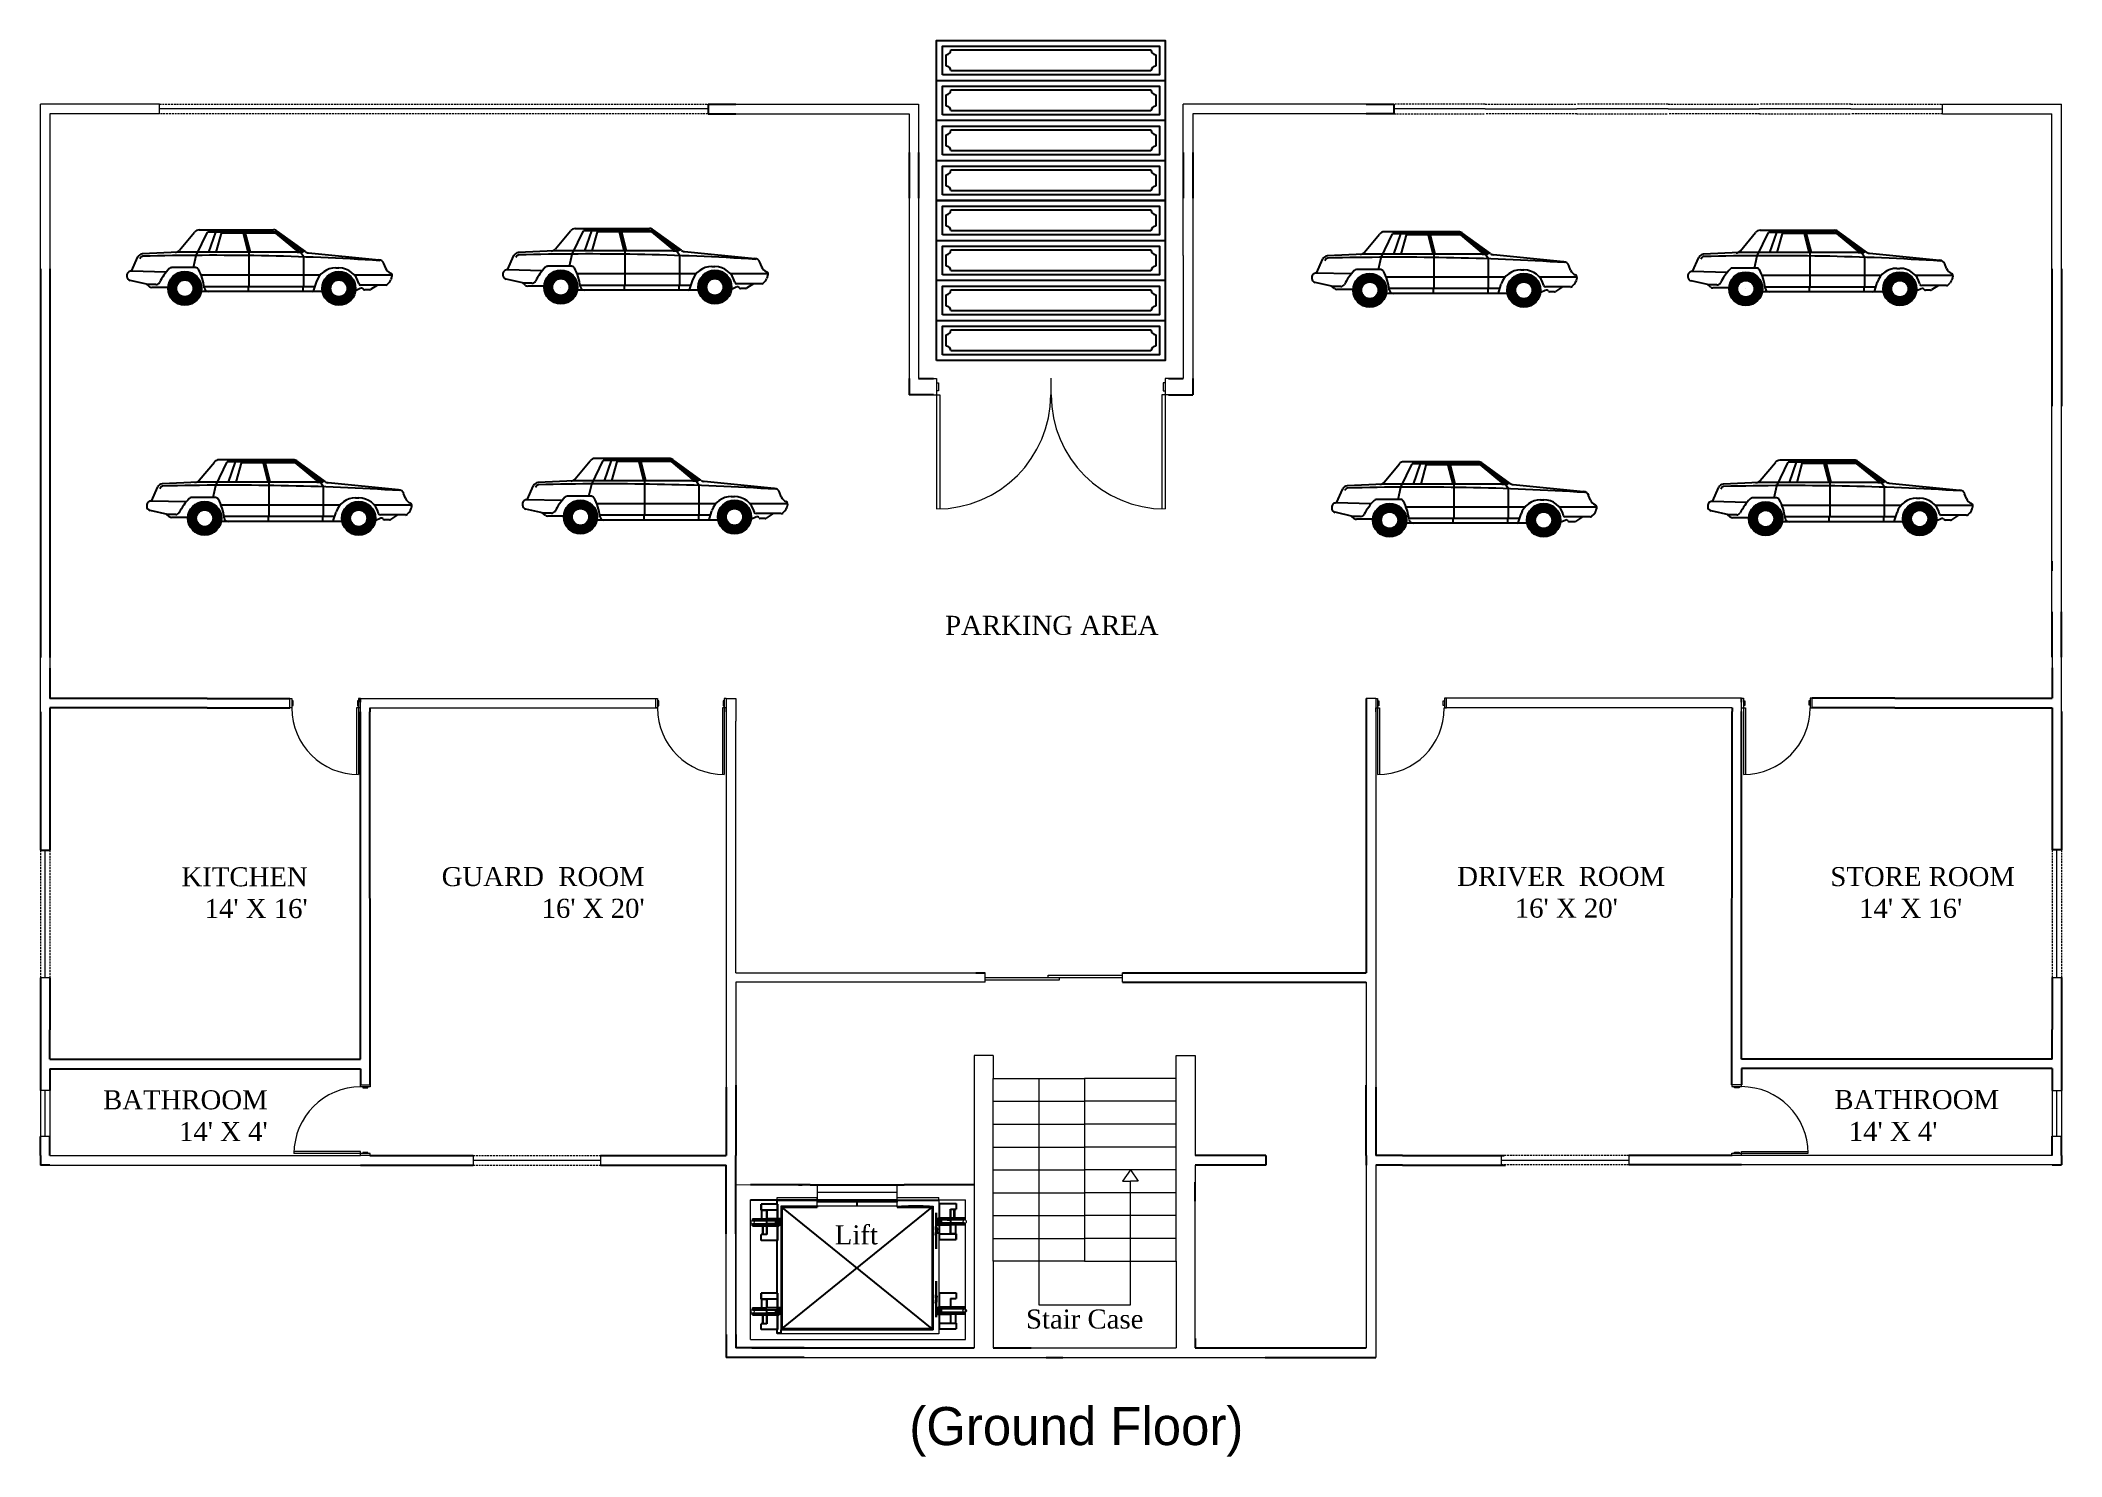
# Model space of a CAD drawing. Header units: inches. Extents: x 335 to 1396, y 98 to 841.
import ezdxf

# ---------------------------------------------------------------- set-up
doc = ezdxf.new("R2010")
doc.units = ezdxf.units.IN
doc.header["$MEASUREMENT"] = 0
doc.linetypes.add('DASHED2', pattern=[0.375, 0.25, -0.125])
doc.linetypes.add('DASHEDX2', pattern=[1.5, 1, -0.5])
doc.layers.add('cut', color=6, linetype='Continuous', lineweight=18)
doc.layers.add('Edges', color=7, linetype='Continuous')

msp = doc.modelspace()

# ---------------------------------------------------------------- texts
at = {"lineweight": 13, "char_height": 10}
for s, insert, width, attachment_point in [('{\\fTimes New Roman|b0|i0|c0|p18;\\C43;\\c3649492;PARKING AREA    \\P       }', (922.2, 539), 112.942, 3), ("{\\fTimes New Roman|b0|i0|c0|p18;\\C43;\\c3649492;     KITCHEN\\P         14' X 16'}", (475.5, 407), 115.663, 3), ("{\\fTimes New Roman|b0|i0|c0|p18;\\C43;\\c3649492;GUARD  ROOM    \\P        16' X 20'}", (652.4, 407.1), 112.942, 3), ("{\\fTimes New Roman|b0|i0|c0|p18;\\C43;\\c3649492;DRIVER  ROOM    \\P        16' X 20'}", (1079, 407.2), 112.942, 1), ("{\\fTimes New Roman|b0|i0|c0|p18;\\C43;\\c3649492;     STORE ROOM\\P         14' X 16'}", (1256, 407.1), 115.663, 1), ("{\\fTimes New Roman|b0|i0|c0|p18;\\C43;\\c3649492;BATHROOM\\P  14' X 4'\\P      }", (454.5, 289.9), 96.636, 3), ("{\\fTimes New Roman|b0|i0|c0|p18;\\C43;\\c3649492;BATHROOM\\P  14' X 4'\\P      }", (1277, 290), 96.636, 1)]:
    msp.add_mtext(s, dxfattribs=dict(at, insert=insert, width=width, attachment_point=attachment_point))
at = {"linetype": 'Continuous', "lineweight": 13}
for s, insert, char_height, width, attachment_point in [('{\\fTimes New Roman|b0|i0|c0|p18;\\C43;\\c3649492;Lift}', (752.2, 219), 10, 62.689, 1), ('{\\fTimes New Roman|b0|i0|c0|p18;\\C43;\\c3649492;Stair Case}', (852.6, 174.8), 10, 62.689, 1), ('{\\fTimes New Roman|b1|i0|c0|p18;\\C5; \\fAgency FB|b0|i0|c0|p34;\\H0.7999x;\\C256;(Ground Floor)}', (874.3, 123.6), 25, 464.567, 2)]:
    msp.add_mtext(s, dxfattribs=dict(at, insert=insert, char_height=char_height, width=width, attachment_point=attachment_point))

# ---------------------------------------------------------------- blocks, each defined once
blk = doc.blocks.new('Garage Door - Paneled 10 ft.')
for p, q in [((0, 63), (120, 63)), ((120, 42), (0, 42)), ((0, 21), (120, 21))]:
    blk.add_line(p, q)
for points in [[(0, 0), (0, 84), (120, 84), (120, 0)], [(3, 66), (3, 81), (117, 81), (117, 66)], [(3, 45), (3, 60), (117, 60), (117, 45)], [(3, 24), (3, 39), (117, 39), (117, 24)], [(3, 3), (3, 18), (117, 18), (117, 3)]]:
    blk.add_lwpolyline(points, close=True)
for points in [[(5, 70.5), (5, 76.5)], [(7.5, 79), (112.5, 79)], [(115, 76.5), (115, 70.5)], [(112.5, 68), (7.5, 68)], [(5, 49.5), (5, 55.5)], [(7.5, 58), (112.5, 58)], [(115, 55.5), (115, 49.5)], [(112.5, 47), (7.5, 47)], [(5, 28.5), (5, 34.5)], [(7.5, 37), (112.5, 37)], [(115, 34.5), (115, 28.5)], [(112.5, 26), (7.5, 26)], [(5, 7.5), (5, 13.5)], [(7.5, 16), (112.5, 16)], [(115, 13.5), (115, 7.5)], [(112.5, 5), (7.5, 5)]]:
    blk.add_lwpolyline(points)
for centre, start, end in [((4.9375, 79.0625), 271.3972, 358.6028), ((115.0625, 79.0625), 181.3972, 268.6028), ((4.9375, 67.9375), 1.397181, 88.60282), ((115.0625, 67.9375), 91.39719, 178.6028), ((4.9375, 58.0625), 271.3972, 358.6028), ((115.0625, 58.0625), 181.3972, 268.6028), ((4.9375, 46.9375), 1.397181, 88.60282), ((115.0625, 46.9375), 91.39719, 178.6028), ((4.9375, 37.0625), 271.3972, 358.6028), ((115.0625, 37.0625), 181.3972, 268.6028), ((4.9375, 25.9375), 1.397181, 88.60282), ((115.0625, 25.9375), 91.39719, 178.6028), ((4.9375, 16.0625), 271.3972, 358.6028), ((115.0625, 16.0625), 181.3972, 268.6028), ((4.9375, 4.9375), 1.397181, 88.60282), ((115.0625, 4.9375), 91.39719, 178.6028)]:
    blk.add_arc(centre, 2.5633, start, end)
blk = doc.blocks.new('Car - sedan  side')
at = {"linetype": 'Continuous'}
for p, q in [((-139.5, 36), (-129.6, 47.9)), ((-128.6, 32.6), (-121.2, 48)), ((-77.8, 49.3), (-126.6, 49.3)), ((-74.7, 48), (-121.2, 48)), ((-120.3, 34.7), (-115.7, 48)), ((-115.4, 34.7), (-111.7, 48)), ((-97.5, 47.3), (-111.9, 47.3)), ((-94.4, 34.7), (-97.7, 48)), ((-93.7, 34.7), (-97, 48)), ((-93, 34.7), (-96.3, 48)), ((-76.3, 47.3), (-96.2, 47.3)), ((-61.1, 34.7), (-76.3, 47.3)), ((-60, 34.6), (-76.1, 48)), ((-56.9, 35.1), (-75.5, 48.6)), ((-58.5, 34.9), (-75, 48)), ((-170.9, 22.3), (-166.8, 31.6)), ((-164.6, 31.6), (-165.5, 30.4)), ((-140.2, 34.7), (-163.9, 33.6)), ((-62.3, 34.7), (-140.2, 34.7)), ((-130.4, 24.6), (-128.6, 32.6)), ((-93.7, 19.6), (-93.7, 34.7)), ((-62.3, 34.7), (-60, 34.6)), ((-60, 34.6), (-58.5, 34.9)), ((-58, 31.6), (-60, 34.6)), ((-57.2, 35.4), (-58.5, 34.9)), ((-58, 19.6), (-58, 31.6)), ((-54.9, 34.4), (-8.8, 29.8)), ((-4.2, 24.2), (-5.4, 27.3)), ((-174, 19.5), (-174, 18.9)), ((-160.1, 13.5), (-171.8, 16.2)), ((-148.3, 21.7), (-171.1, 22.3)), ((-159.2, 12.1), (-161.1, 13.7)), ((-155, 13.5), (-160.1, 13.5)), ((-128.8, 24.6), (-144.8, 24.6)), ((-47.2, 19.6), (-125.2, 19.6)), ((-93.7, 12.1), (-93.7, 19.6)), ((-58, 12.1), (-58, 19.6)), ((-51.4, 9.9), (-49.7, 15.1)), ((-37, 24.4), (-34.9, 24.4)), ((0, 19.6), (-24.7, 19.6)), ((-3.2, 13.6), (-1.8, 15)), ((-147, 11.6), (-157.7, 11.6)), ((-120.6, 9), (-125.2, 9)), ((-50.7, 12.1), (-123.3, 12.1)), ((-45.8, 9), (-120.6, 9)), ((-94.2, 9), (-94.2, 12.1)), ((-58.4, 9), (-58.4, 12.1)), ((-20.4, 11.1), (-24.1, 9.4)), ((-4.2, 13.2), (-20.7, 13.2)), ((-18.8, 10.4), (-19.1, 10.8)), ((-14.7, 10), (-18, 10)), ((-9.5, 13.2), (-14.1, 10.2))]:
    blk.add_line(p, q, dxfattribs=at)
at = {"linetype": 'Continuous', "const_width": 5.49}
for points in [[(-127.8, 11, -1), (-144.3, 11, -1)], [(-26.7, 11, -1), (-43.2, 11, -1)]]:
    blk.add_lwpolyline(points, format="xyb", close=True, dxfattribs=at)
at = {"linetype": 'Continuous'}
for centre, radius in [((-136, 11), 11), ((-136, 11), 5.51), ((-34.9, 11), 11), ((-34.9, 11), 5.51)]:
    blk.add_circle(centre, radius, dxfattribs=at)
for centre, radius, start, end in [((-126.6, 45.4), 3.97, 90, 140.3029), ((-77.8, 45.4), 3.97, 54.135, 90), ((-163.7, 30.2), 3.38, 92.6827, 155.9736), ((-163.6, 30.9), 1.17, 91.491, 143.9553), ((-118.5, -1702.1), 1734.8, 86.347, 91.491), ((-142.6, 38.5), 3.97, 272.6827, 320.3029), ((-54.5, 38.3), 3.97, 234.135, 264.3123), ((-9.1, 25.8), 4, 21.3107, 84.3123), ((-171.2, 19.5), 2.82, 88.4193, 180), ((-171.2, 18.9), 2.82, 180, 257.0905), ((-155, 16.1), 2.62, 270, 332.9097), ((-118.1, -2.8), 38.8, 136.3964, 152.9097), ((-144.8, 22.6), 1.98, 90, 136.3964), ((-128.8, 22.6), 1.98, 28.1371, 90), ((-157.1, 7.5), 34.1, 6.5135, 28.1371), ((-37, 11), 13.4, 90, 161.9732), ((-34.9, 11), 13.4, 13.5864, 90), ((-20.7, 14.4), 1.24, 193.5864, 270), ((0.9, 26.2), 5.49, 201.3107, 247.7048), ((-4.2, 14.6), 1.46, 270, 313.7173), ((-3.8, 17.1), 2.96, 313.7173, 352.3839), ((-1.9, 19.3), 1.94, 325.3744, 67.7048), ((2.5, 16.3), 3.37, 145.3744, 172.3839), ((-157.7, 13.9), 2.32, 230.1291, 270), ((-120.6, 11.6), 2.62, 186.5135, 270), ((-52.6, 10.3), 1.24, 270, 341.9732), ((-19.9, 10.1), 1.06, 39.301, 113.7159), ((-18, 11.1), 1.06, 219.301, 270), ((-14.7, 11.1), 1.06, 270, 303.047)]:
    blk.add_arc(centre, radius, start, end, dxfattribs=at)
blk = doc.blocks.new('Otis elevator pl')
at = {"color": 7}
for p, q in [((149.9, 99.6), (36.9, 99.6)), ((51.4, 89.5), (42.5, 89.5)), ((42.5, 86.5), (42.5, 89.5)), ((42.9, 86.5), (42.5, 86.5)), ((42.9, 81.8), (42.9, 86.5)), ((45.6, 86.5), (42.9, 86.5)), ((45.6, 81.8), (45.6, 86.5)), ((51.4, 86.5), (45.6, 86.5)), ((51.4, 86.5), (51.4, 89.5)), ((51.4, 81.8), (51.4, 86.5)), ((55.1, 89.6), (54.6, 89.6)), ((55.1, 25.6), (55.1, 89.6)), ((55.1, 89.6), (134.1, 89.6)), ((134.1, 89.6), (134.1, 90.1)), ((134.1, 25.6), (134.1, 89.6)), ((134.6, 91.8), (136.6, 91.8)), ((134.6, 90.1), (134.6, 91.8)), ((136.1, 89.9), (136.6, 89.9)), ((136.1, 89.9), (136.1, 82.2)), ((136.1, 89.9), (136.1, 84.1)), ((136.6, 91.8), (136.6, 92.1)), ((136.6, 91.8), (136.6, 89.9)), ((136.6, 82.2), (136.6, 89.9)), ((136.6, 89.9), (145, 89.9)), ((141.9, 86.9), (145, 86.9)), ((141.9, 86.9), (141.9, 82.2)), ((141.9, 82.2), (141.9, 86.9)), ((141.9, 82.2), (141.9, 86.9)), ((143.8, 86.9), (143.8, 82.2)), ((143.8, 86.9), (143.8, 82.2)), ((144.2, 82.2), (144.2, 86.9)), ((144.2, 82.2), (144.2, 86.9)), ((145, 89.9), (145, 86.9)), ((38.1, 81.8), (38.1, 80.9)), ((38.1, 81.8), (42.9, 81.8)), ((38.1, 80.9), (50.2, 80.9)), ((38.1, 78.2), (38.1, 79.1)), ((38.1, 79.1), (50.2, 79.1)), ((38.1, 78.2), (45.6, 78.2)), ((38.1, 78.2), (38.3, 78.2)), ((38.3, 78.2), (39.1, 78.2)), ((39.1, 80), (39, 80)), ((39.1, 78.2), (40.3, 78.2)), ((40.3, 78.2), (41.8, 78.2)), ((42.9, 81.8), (45.6, 81.8)), ((51.4, 81.8), (45.6, 81.8)), ((45.6, 73.6), (45.6, 78.2)), ((45.6, 78.2), (51.4, 78.2)), ((50.2, 80.9), (50.2, 79.1)), ((51, 80.9), (50.2, 80.9)), ((50.2, 79.1), (51, 79.1)), ((51.4, 80.9), (51, 80.9)), ((51.4, 79.1), (51, 79.1)), ((51.6, 81.8), (51.4, 81.8)), ((51.4, 80.9), (51.4, 81.6)), ((51.4, 81.6), (51.6, 81.6)), ((51.4, 79.1), (51.4, 80.9)), ((51.6, 80.9), (51.4, 80.9)), ((51.4, 78.2), (51.4, 79.1)), ((51.4, 79.1), (51.6, 79.1)), ((51.6, 78.2), (51.4, 78.2)), ((51.4, 70.6), (51.4, 78.2)), ((53, 81.8), (51.6, 81.8)), ((51.6, 81.6), (51.8, 81.6)), ((51.8, 80.9), (51.6, 80.9)), ((51.6, 79.1), (51.8, 79.1)), ((51.8, 78.2), (51.6, 78.2)), ((51.8, 81.6), (51.8, 80.9)), ((51.8, 81.6), (52.1, 81.6)), ((51.8, 80.9), (51.8, 79.1)), ((52.1, 80.9), (51.8, 80.9)), ((51.8, 79.1), (52.1, 79.1)), ((51.8, 79.1), (51.8, 78.2)), ((52.1, 78.2), (51.8, 78.2)), ((52.1, 81.6), (52.1, 80.9)), ((53, 81.6), (52.1, 81.6)), ((52.1, 80.9), (52.1, 79.1)), ((52.1, 79.1), (52.1, 78.2)), ((52.7, 75.5), (52.9, 75.5)), ((52.7, 75.5), (52.7, 73)), ((52.9, 75.8), (53.1, 75.8)), ((53.1, 75.8), (52.9, 75.8)), ((52.9, 75.5), (53.1, 75.5)), ((53.1, 75.5), (52.9, 75.5)), ((52.9, 74.9), (53.1, 74.9)), ((53, 81.8), (53, 81.6)), ((53.1, 83.4), (53.1, 80.4)), ((53.1, 80.4), (53.1, 83.4)), ((53.1, 80.4), (53.1, 75.8)), ((53.1, 75.8), (53.1, 80.4)), ((53.1, 75.8), (53.1, 75.5)), ((53.1, 75.8), (53.5, 75.8)), ((53.5, 75.8), (53.1, 75.8)), ((53.1, 75.5), (53.1, 75.8)), ((53.1, 75.8), (53.1, 75.5)), ((53.1, 75.5), (53.1, 75.8)), ((53.5, 75.5), (53.1, 75.5)), ((53.1, 75.5), (53.5, 75.5)), ((53.1, 75.5), (53.1, 74.9)), ((53.1, 74.9), (53.1, 75.5)), ((53.1, 74.9), (53.1, 75.5)), ((53.1, 75.5), (53.1, 74.9)), ((53.1, 74.9), (53.1, 75.5)), ((53.1, 75.5), (53.1, 74.9)), ((53.1, 74.9), (53.5, 74.9)), ((53.5, 74.9), (53.1, 74.9)), ((53.1, 74.9), (53.1, 73)), ((53.1, 73), (53.1, 74.9)), ((53.1, 73), (53.1, 74.9)), ((53.1, 74.9), (53.1, 73)), ((53.5, 75.8), (53.8, 75.8)), ((53.8, 75.8), (53.5, 75.8)), ((53.8, 75.5), (53.5, 75.5)), ((53.5, 75.5), (53.8, 75.5)), ((53.8, 74.9), (53.5, 74.9)), ((53.5, 74.9), (53.8, 74.9)), ((54.6, 75.8), (54.6, 75.5)), ((54.6, 75.5), (54.6, 75.8)), ((134.5, 78.6), (134.5, 78.9)), ((134.6, 78.9), (134.5, 78.9)), ((134.5, 78.6), (134.6, 78.6)), ((135.4, 78.9), (134.6, 78.9)), ((134.6, 78.9), (134.6, 78.6)), ((134.6, 78.6), (136.1, 78.6)), ((135.4, 81.3), (135.4, 82.2)), ((135.4, 82.2), (135.7, 82.2)), ((135.4, 82.2), (135.7, 82.2)), ((135.7, 82.2), (135.4, 82.2)), ((135.7, 81.3), (135.4, 81.3)), ((135.4, 79.5), (135.4, 81.3)), ((135.4, 81.3), (135.7, 81.3)), ((135.4, 79.5), (135.7, 79.5)), ((135.4, 78.9), (135.4, 79.5)), ((135.7, 79.5), (135.4, 79.5)), ((135.7, 78.9), (135.4, 78.9)), ((135.4, 78.6), (135.7, 78.6)), ((135.7, 81.3), (135.7, 82.2)), ((135.7, 82.2), (136.1, 82.2)), ((136.1, 82.2), (135.7, 82.2)), ((135.7, 82.2), (136.1, 82.2)), ((135.7, 79.5), (135.7, 81.3)), ((136.1, 81.3), (135.7, 81.3)), ((135.7, 81.3), (136.1, 81.3)), ((135.7, 79.5), (136.1, 79.5)), ((135.7, 78.9), (135.7, 79.5)), ((136.1, 79.5), (135.7, 79.5)), ((136.1, 78.9), (135.7, 78.9)), ((135.7, 78.6), (136.1, 78.6)), ((136.1, 84.1), (136.1, 82.2)), ((136.1, 82.2), (136.1, 81.3)), ((136.1, 82.2), (136.6, 82.2)), ((136.6, 82.2), (136.1, 82.2)), ((136.1, 82.2), (136.1, 81.3)), ((136.1, 82.2), (136.1, 81.3)), ((136.1, 81.3), (136.1, 79.5)), ((136.1, 81.3), (136.5, 81.3)), ((136.1, 81.3), (136.5, 81.3)), ((136.1, 81.3), (136.1, 79.5)), ((136.1, 81.3), (136.1, 79.5)), ((136.1, 79.5), (136.1, 78.9)), ((136.1, 79.5), (136.5, 79.5)), ((136.1, 79.5), (136.1, 78.9)), ((136.5, 79.5), (136.1, 79.5)), ((136.1, 79.5), (136.1, 78.9)), ((136.1, 79.5), (136.1, 78.9)), ((136.1, 78.6), (136.1, 74)), ((136.1, 78.6), (136.6, 78.6)), ((136.1, 78.6), (136.1, 74)), ((136.5, 81.3), (136.6, 81.3)), ((136.5, 81.3), (136.6, 81.3)), ((136.5, 79.5), (136.5, 81.3)), ((136.5, 79.5), (136.6, 79.5)), ((136.6, 79.5), (136.5, 79.5)), ((136.6, 81.3), (136.6, 82.2)), ((141.9, 82.2), (136.6, 82.2)), ((138.2, 82.2), (136.6, 82.2)), ((136.6, 82.2), (136.6, 82.2)), ((136.6, 81.3), (136.6, 79.5)), ((137.4, 81.3), (136.6, 81.3)), ((136.6, 81.3), (137.4, 81.3)), ((137.4, 79.5), (136.6, 79.5)), ((136.6, 78.6), (136.6, 79.5)), ((137.4, 79.5), (136.6, 79.5)), ((136.6, 74), (136.6, 78.6)), ((136.6, 78.6), (141.9, 78.6)), ((137.4, 79.5), (137.4, 81.3)), ((149.5, 81.3), (137.4, 81.3)), ((137.4, 81.3), (138.7, 81.3)), ((149.4, 79.5), (137.4, 79.5)), ((138.7, 79.5), (137.4, 79.5)), ((140, 82.2), (138.2, 82.2)), ((138.7, 81.3), (140.3, 81.3)), ((140.3, 79.5), (138.7, 79.5)), ((141.9, 82.2), (140, 82.2)), ((141.9, 82.2), (140, 82.2)), ((140.3, 81.3), (141.9, 81.3)), ((140.3, 81.3), (141.9, 81.3)), ((141.9, 79.5), (140.3, 79.5)), ((141.9, 79.5), (140.3, 79.5)), ((149.5, 82.2), (141.9, 82.2)), ((143.9, 82.2), (141.9, 82.2)), ((143.9, 82.2), (141.9, 82.2)), ((141.9, 81.3), (141.9, 79.5)), ((141.9, 81.3), (141.9, 79.5)), ((141.9, 78.6), (141.9, 74)), ((144.6, 78.6), (141.9, 78.6)), ((141.9, 74), (141.9, 78.6)), ((141.9, 74), (141.9, 78.6)), ((145.7, 82.2), (143.9, 82.2)), ((145.7, 82.2), (143.9, 82.2)), ((144.6, 78.6), (144.6, 74)), ((149.4, 78.6), (144.6, 78.6)), ((147.3, 82.2), (145.7, 82.2)), ((147.3, 82.2), (145.7, 82.2)), ((148.5, 82.2), (147.3, 82.2)), ((148.5, 82.2), (147.3, 82.2)), ((149.2, 82.2), (148.5, 82.2)), ((149.2, 82.2), (148.5, 82.2)), ((149.5, 82.2), (149.2, 82.2)), ((149.5, 82.2), (149.2, 82.2)), ((149.4, 78.6), (149.4, 79.5)), ((149.5, 82.2), (149.5, 81.3)), ((45.6, 73.6), (42.5, 73.6)), ((42.5, 70.6), (42.5, 73.6)), ((51.4, 70.6), (42.5, 70.6)), ((53.1, 72.2), (52.6, 72.2)), ((53.1, 73), (52.7, 73)), ((52.7, 72.2), (52.7, 73)), ((52.7, 72.2), (52.9, 72.2)), ((53.1, 72.2), (52.7, 72.2)), ((52.9, 73), (53.1, 73)), ((53.1, 72.2), (52.9, 72.2)), ((52.9, 72.2), (53.1, 72.2)), ((53.1, 73), (53.5, 73)), ((53.1, 72.2), (53.1, 73)), ((53.1, 73), (53.1, 72.2)), ((53.1, 72.2), (53.1, 73)), ((53.1, 73), (53.1, 72.2)), ((53.5, 73), (53.1, 73)), ((53.1, 73), (53.1, 64.5)), ((53.1, 72.2), (53.1, 73)), ((53.5, 72.2), (53.1, 72.2)), ((53.1, 70.2), (53.1, 72.2)), ((53.1, 72.2), (53.5, 72.2)), ((53.1, 64.5), (53.1, 70.2)), ((53.8, 73), (53.5, 73)), ((53.5, 73), (53.8, 73)), ((53.5, 72.2), (53.8, 72.2)), ((53.8, 72.2), (53.5, 72.2)), ((136.1, 74), (136.1, 70.9)), ((136.1, 74), (136.6, 74)), ((136.1, 74), (136.1, 70.9)), ((136.1, 70.9), (136.6, 70.9)), ((136.6, 70.9), (136.6, 74)), ((136.6, 74), (141.9, 74)), ((136.6, 70.9), (136.6, 43.1)), ((136.6, 70.9), (145, 70.9)), ((141.9, 74), (144.6, 74)), ((145, 74), (141.9, 74)), ((145, 74), (141.9, 74)), ((144.2, 74), (143.9, 74)), ((144.2, 74), (143.9, 74)), ((144.5, 74), (144.2, 74)), ((144.5, 74), (144.2, 74)), ((144.6, 74), (144.5, 74)), ((144.6, 74), (144.5, 74)), ((144.6, 74), (145, 74)), ((145, 74), (145, 70.9)), ((145, 73.9), (145, 74)), ((145, 70.9), (145, 74)), ((145, 73.9), (145, 74)), ((145, 70.9), (145, 74)), ((145, 73.9), (145, 73.9)), ((145, 73.9), (145, 73.9)), ((51.4, 42.7), (42.5, 42.7)), ((42.5, 39.7), (42.5, 42.7)), ((42.5, 42.7), (42.5, 39.7)), ((51.4, 39.7), (51.4, 42.7)), ((53.1, 44.6), (53.1, 47.6)), ((53.1, 47.6), (53.1, 44.6)), ((53.1, 40), (53.1, 44.6)), ((53.1, 44.6), (53.1, 40)), ((136.1, 43.1), (136.6, 43.1)), ((136.1, 43.1), (136.1, 35.4)), ((136.1, 43.1), (136.1, 37.3)), ((136.6, 35.4), (136.6, 43.1)), ((136.6, 43.1), (145, 43.1)), ((145, 43.1), (145, 40.1)), ((38.1, 35), (38.1, 34.1)), ((38.1, 35), (42.9, 35)), ((38.1, 34.1), (50.2, 34.1)), ((38.1, 31.4), (38.1, 32.3)), ((38.1, 32.3), (50.2, 32.3)), ((42.9, 39.7), (42.5, 39.7)), ((42.5, 39.7), (42.5, 39.7)), ((42.5, 39.7), (45.6, 39.7)), ((42.5, 39.7), (42.5, 39.7)), ((42.9, 35), (42.9, 39.7)), ((45.6, 39.7), (42.9, 39.7)), ((42.9, 39.7), (43, 39.7)), ((42.9, 35), (45.6, 35)), ((43, 39.7), (43.3, 39.7)), ((43.3, 39.7), (43.6, 39.7)), ((45.6, 35), (45.6, 39.7)), ((51.4, 39.7), (45.6, 39.7)), ((45.6, 39.7), (45.6, 35)), ((51.4, 35), (45.6, 35)), ((45.6, 32.3), (45.6, 34.1)), ((45.6, 34.1), (47.2, 34.1)), ((47.2, 32.3), (45.6, 32.3)), ((50.2, 34.1), (50.2, 32.3)), ((51.4, 34.1), (50.2, 34.1)), ((51.4, 32.3), (50.2, 32.3)), ((51.4, 35), (51.4, 39.7)), ((51.6, 35), (51.4, 35)), ((51.4, 34.1), (51.4, 34.8)), ((51.4, 34.8), (51.6, 34.8)), ((51.4, 32.3), (51.4, 34.1)), ((51.6, 34.1), (51.4, 34.1)), ((51.4, 31.4), (51.4, 32.3)), ((51.4, 32.3), (51.6, 32.3)), ((53, 35), (51.6, 35)), ((51.6, 34.8), (51.8, 34.8)), ((51.8, 34.1), (51.6, 34.1)), ((51.6, 32.3), (51.8, 32.3)), ((51.8, 34.8), (51.8, 34.1)), ((51.8, 34.8), (52.1, 34.8)), ((51.8, 34.1), (51.8, 32.3)), ((52.1, 34.1), (51.8, 34.1)), ((51.8, 32.3), (52.1, 32.3)), ((51.8, 32.3), (51.8, 31.4)), ((51.9, 39.1), (52.7, 39.1)), ((52.7, 39.1), (51.9, 39.1)), ((52.7, 37.2), (51.9, 37.2)), ((52.1, 34.8), (52.1, 34.1)), ((53, 34.8), (52.1, 34.8)), ((52.1, 34.1), (52.1, 32.3)), ((52.1, 32.3), (52.1, 31.4)), ((53.1, 36.4), (52.6, 36.4)), ((52.6, 36.4), (53.1, 36.4)), ((53.1, 39.7), (52.7, 39.7)), ((52.7, 39.1), (52.7, 39.7)), ((52.7, 39.7), (53.1, 39.7)), ((52.7, 39.1), (52.7, 39.7)), ((52.7, 39.7), (52.9, 39.7)), ((52.9, 39.7), (52.7, 39.7)), ((52.7, 39.1), (53.1, 39.1)), ((53.1, 39.1), (52.7, 39.1)), ((52.7, 39.1), (52.7, 37.2)), ((52.7, 37.2), (52.7, 39.1)), ((52.9, 39.1), (52.7, 39.1)), ((52.7, 39.1), (52.9, 39.1)), ((52.7, 37.2), (52.7, 36.4)), ((52.7, 36.4), (52.7, 37.2)), ((52.9, 37.2), (52.7, 37.2)), ((52.7, 37.2), (53.1, 37.2)), ((52.7, 37.2), (52.9, 37.2)), ((53.1, 36.4), (52.7, 36.4)), ((52.7, 36.4), (52.9, 36.4)), ((52.9, 36.4), (52.7, 36.4)), ((52.7, 36.4), (53.1, 36.4)), ((52.9, 40), (53.1, 40)), ((52.9, 40), (53.1, 40)), ((53.1, 39.7), (52.9, 39.7)), ((52.9, 39.7), (53.1, 39.7)), ((52.9, 39.1), (53.1, 39.1)), ((53.1, 39.1), (52.9, 39.1)), ((53.1, 37.2), (52.9, 37.2)), ((52.9, 37.2), (53.1, 37.2)), ((52.9, 36.4), (53.1, 36.4)), ((53.1, 36.4), (52.9, 36.4)), ((53, 35), (53, 34.8)), ((53.1, 39.7), (53.1, 40)), ((53.1, 40), (53.1, 39.7)), ((53.5, 40), (53.1, 40)), ((53.1, 40), (53.5, 40)), ((53.1, 40), (53.1, 39.7)), ((53.1, 39.7), (53.1, 40)), ((53.1, 39.1), (53.1, 39.7)), ((53.1, 39.7), (53.1, 39.1)), ((53.1, 39.7), (53.1, 39.1)), ((53.1, 39.1), (53.1, 39.7)), ((53.1, 39.7), (53.1, 39.1)), ((53.1, 39.1), (53.1, 39.7)), ((53.1, 39.7), (53.5, 39.7)), ((53.5, 39.7), (53.1, 39.7)), ((53.1, 39.1), (53.1, 37.2)), ((53.1, 37.2), (53.1, 39.1)), ((53.1, 39.1), (53.5, 39.1)), ((53.1, 39.1), (53.1, 37.2)), ((53.1, 37.2), (53.1, 39.1)), ((53.5, 39.1), (53.1, 39.1)), ((53.1, 36.4), (53.1, 37.2)), ((53.1, 37.2), (53.1, 36.4)), ((53.1, 37.2), (53.1, 36.4)), ((53.1, 36.4), (53.1, 37.2)), ((53.5, 37.2), (53.1, 37.2)), ((53.1, 36.4), (53.1, 37.2)), ((53.1, 37.2), (53.1, 36.4)), ((53.1, 37.2), (53.5, 37.2)), ((53.1, 36.4), (53.5, 36.4)), ((53.1, 36.4), (53.1, 34.4)), ((53.1, 34.4), (53.1, 36.4)), ((53.5, 36.4), (53.1, 36.4)), ((53.1, 34.4), (53.1, 28.7)), ((53.1, 28.7), (53.1, 34.4)), ((53.5, 40), (53.8, 40)), ((53.8, 40), (53.5, 40)), ((53.8, 39.7), (53.5, 39.7)), ((53.5, 39.7), (53.8, 39.7)), ((53.5, 39.1), (53.8, 39.1)), ((53.8, 39.1), (53.5, 39.1)), ((53.8, 37.2), (53.5, 37.2)), ((53.5, 37.2), (53.8, 37.2)), ((53.8, 36.4), (53.5, 36.4)), ((53.5, 36.4), (53.8, 36.4)), ((54.6, 39.7), (54.6, 40)), ((54.6, 40), (54.6, 39.7)), ((134.5, 31.8), (134.5, 32.1)), ((134.6, 32.1), (134.5, 32.1)), ((135.4, 32.1), (134.6, 32.1)), ((134.6, 32.1), (134.6, 31.8)), ((135.4, 34.5), (135.4, 35.4)), ((135.4, 35.4), (135.7, 35.4)), ((135.7, 35.4), (135.4, 35.4)), ((135.4, 35.4), (135.7, 35.4)), ((135.7, 34.5), (135.4, 34.5)), ((135.4, 32.7), (135.4, 34.5)), ((135.4, 34.5), (135.7, 34.5)), ((135.4, 32.7), (135.7, 32.7)), ((135.4, 32.1), (135.4, 32.7)), ((135.7, 32.7), (135.4, 32.7)), ((135.7, 32.1), (135.4, 32.1)), ((135.7, 34.5), (135.7, 35.4)), ((135.7, 35.4), (136.1, 35.4)), ((135.7, 35.4), (136.1, 35.4)), ((136.1, 35.4), (135.7, 35.4)), ((135.7, 32.7), (135.7, 34.5)), ((136.1, 34.5), (135.7, 34.5)), ((135.7, 34.5), (136.1, 34.5)), ((135.7, 32.7), (136.1, 32.7)), ((135.7, 32.1), (135.7, 32.7)), ((136.1, 32.7), (135.7, 32.7)), ((136.1, 32.1), (135.7, 32.1)), ((136.1, 37.3), (136.1, 35.4)), ((136.1, 35.4), (136.1, 34.5)), ((136.1, 35.4), (136.6, 35.4)), ((136.1, 35.4), (136.1, 34.5)), ((136.1, 35.4), (136.1, 34.5)), ((136.1, 35.4), (136.1, 34.5)), ((136.6, 35.4), (136.1, 35.4)), ((136.1, 34.5), (136.1, 32.7)), ((136.1, 34.5), (136.5, 34.5)), ((136.1, 34.5), (136.5, 34.5)), ((136.1, 34.5), (136.1, 32.7)), ((136.1, 32.7), (136.1, 32.1)), ((136.1, 32.7), (136.5, 32.7)), ((136.5, 32.7), (136.1, 32.7)), ((136.1, 32.7), (136.1, 32.1)), ((136.1, 32.7), (136.1, 32.1)), ((136.5, 34.5), (136.6, 34.5)), ((136.5, 34.5), (136.5, 32.7)), ((136.5, 34.5), (136.6, 34.5)), ((136.5, 32.7), (136.6, 32.7)), ((136.6, 32.7), (136.5, 32.7)), ((141.9, 35.4), (136.6, 35.4)), ((136.6, 34.5), (136.6, 35.4)), ((138.2, 35.4), (136.6, 35.4)), ((136.6, 35.4), (136.6, 35.4)), ((136.6, 34.5), (136.6, 32.7)), ((137.4, 34.5), (136.6, 34.5)), ((136.6, 34.5), (137.4, 34.5)), ((137.4, 32.7), (136.6, 32.7)), ((136.6, 31.8), (136.6, 32.7)), ((137.4, 32.7), (136.6, 32.7)), ((137.4, 32.7), (137.4, 34.5)), ((149.5, 34.5), (137.4, 34.5)), ((137.4, 34.5), (138.7, 34.5)), ((149.4, 32.7), (137.4, 32.7)), ((138.7, 32.7), (137.4, 32.7)), ((140, 35.4), (138.2, 35.4)), ((138.7, 34.5), (140.3, 34.5)), ((140.3, 32.7), (138.7, 32.7)), ((141.9, 35.4), (140, 35.4)), ((140.3, 34.5), (141.9, 34.5)), ((141.9, 32.7), (140.3, 32.7)), ((141.9, 40.1), (145, 40.1)), ((141.9, 40.1), (141.9, 35.4)), ((141.9, 35.4), (141.9, 40.1)), ((149.5, 35.4), (141.9, 35.4)), ((143.9, 35.4), (141.9, 35.4)), ((141.9, 34.5), (141.9, 32.7)), ((143.8, 40.1), (143.8, 35.4)), ((145.7, 35.4), (143.9, 35.4)), ((144.2, 35.4), (144.2, 40.1)), ((147.3, 35.4), (145.7, 35.4)), ((147.3, 35.4), (145.7, 35.4)), ((148.5, 35.4), (147.3, 35.4)), ((148.5, 35.4), (147.3, 35.4)), ((148.4, 33.6), (148.5, 33.6)), ((148.4, 33.6), (148.5, 33.6)), ((149.2, 35.4), (148.5, 35.4)), ((149.2, 35.4), (148.5, 35.4)), ((149.5, 35.4), (149.2, 35.4)), ((149.5, 35.4), (149.2, 35.4)), ((149.4, 31.8), (149.4, 32.7)), ((149.5, 35.4), (149.5, 34.5)), ((38.1, 31.4), (45.6, 31.4)), ((38.1, 31.4), (38.3, 31.4)), ((38.3, 31.4), (39.1, 31.4)), ((39.1, 31.4), (40.3, 31.4)), ((40.3, 31.4), (41.8, 31.4)), ((41.8, 31.4), (43.6, 31.4)), ((45.6, 26.8), (42.5, 26.8)), ((42.5, 23.7), (42.5, 26.8)), ((51.4, 23.7), (42.5, 23.7)), ((43.3, 31.4), (43.3, 26.8)), ((43.6, 31.4), (45.6, 31.4)), ((43.7, 26.8), (43.7, 31.4)), ((45.6, 26.8), (45.6, 31.4)), ((45.6, 31.4), (51.4, 31.4)), ((45.6, 31.4), (47.5, 31.4)), ((45.6, 31.4), (45.6, 26.8)), ((51.6, 31.4), (51.4, 31.4)), ((51.4, 23.7), (51.4, 31.4)), ((51.8, 31.4), (51.6, 31.4)), ((52.1, 31.4), (51.8, 31.4)), ((54.6, 25.6), (55.1, 25.6)), ((58.3, 25.6), (55.1, 25.6)), ((56.5, 25.1), (56.5, 25.3)), ((73.6, 25.6), (58.3, 25.6)), ((58.3, 25.3), (58.3, 25.6)), ((59.8, 25.1), (67.5, 25.1)), ((71.2, 25.1), (71.2, 25.3)), ((73.6, 25.1), (73.6, 25.6)), ((115.6, 22.1), (73.6, 22.1)), ((115.4, 21.8), (73.6, 21.8)), ((94.6, 25.1), (94.6, 23.1)), ((115.6, 22.1), (115.4, 21.8)), ((115.6, 21.8), (115.4, 21.8)), ((134.1, 25.6), (115.6, 25.6)), ((115.6, 25.1), (115.6, 25.6)), ((136.6, 21.8), (115.6, 21.8)), ((134.1, 25.6), (134.1, 25.1)), ((134.5, 31.8), (134.6, 31.8)), ((134.6, 31.8), (136.1, 31.8)), ((135.4, 31.8), (135.7, 31.8)), ((135.7, 31.8), (136.1, 31.8)), ((136.1, 31.8), (136.1, 27.2)), ((136.1, 31.8), (136.6, 31.8)), ((136.1, 31.8), (136.1, 27.2)), ((136.1, 27.2), (136.1, 24.1)), ((136.1, 27.2), (136.6, 27.2)), ((136.1, 27.2), (136.1, 24.1)), ((136.1, 24.1), (136.6, 24.1)), ((136.6, 27.2), (136.6, 31.8)), ((136.6, 31.8), (141.9, 31.8)), ((136.6, 24.1), (136.6, 27.2)), ((136.6, 27.2), (141.9, 27.2)), ((136.6, 24.1), (136.6, 22.1)), ((136.6, 24.1), (145, 24.1)), ((150.6, 21.8), (136.6, 21.8)), ((141.9, 31.8), (141.9, 27.2)), ((144.6, 31.8), (141.9, 31.8)), ((141.9, 27.2), (141.9, 31.8)), ((141.9, 27.2), (144.6, 27.2)), ((145, 27.2), (141.9, 27.2)), ((144.2, 27.2), (143.9, 27.2)), ((144.5, 27.2), (144.2, 27.2)), ((144.6, 27.2), (144.5, 27.2)), ((144.6, 31.8), (144.6, 27.2)), ((149.4, 31.8), (144.6, 31.8)), ((144.6, 27.2), (145, 27.2)), ((145, 27.2), (145, 24.1)), ((145, 24.1), (145, 27.2)), ((145, 27.1), (145, 27.2)), ((145, 27.1), (145, 27.1)), ((33.1, 14.1), (33.1, 14)), ((33.1, 14), (69.9, 14)), ((69.9, 14.1), (119.2, 14.1)), ((69.9, 14.1), (73.6, 14.1)), ((73.6, 14.1), (115.4, 14.1)), ((115.4, 14.1), (119.2, 14.1)), ((119.2, 14.1), (119.2, 14)), ((119.2, 14), (122.1, 14)), ((122.1, 14), (122.1, 14.1)), ((122.1, 13.9), (122.1, 14)), ((122.1, 13.9), (123.4, 13.9)), ((123.4, 13.9), (123.4, 13.9)), ((123.4, 13.9), (125.3, 13.9)), ((125.3, 13.9), (123.4, 13.9)), ((125.3, 13.9), (125.3, 13.9)), ((125.3, 13.9), (126.6, 13.9)), ((126.6, 14), (126.6, 14.1)), ((126.6, 14), (150.6, 14)), ((126.6, 13.9), (126.6, 14)), ((150.6, 14), (150.6, 14.1))]:
    blk.add_line(p, q, dxfattribs=at)
at = {"layer": 'cut', "color": 7}
for p, q in [((33.1, 95.1), (33.1, 99.6)), ((33.1, 99.6), (37.6, 99.6)), ((37.6, 99.6), (149.9, 99.6)), ((149.9, 99.6), (158.3, 99.6)), ((158.3, 95.1), (158.3, 99.6)), ((33.1, 21.8), (33.1, 95.1)), ((149.9, 95.1), (37.6, 95.1)), ((37.6, 95.1), (37.6, 80.8)), ((51.6, 81.8), (51.6, 92.1)), ((51.6, 92.1), (136.6, 92.1)), ((54.6, 89.6), (54.6, 90.1)), ((134.1, 90.1), (54.6, 90.1)), ((54.6, 25.6), (54.6, 89.6)), ((134.6, 90.1), (134.1, 90.1)), ((134.6, 78.9), (134.6, 90.1)), ((150.6, 95.1), (149.9, 95.1)), ((150.6, 95.1), (150.6, 21.8)), ((158.3, 14.1), (158.3, 95.1)), ((37.1, 80), (37.2, 80.3)), ((37.1, 80), (37.2, 79.8)), ((37.3, 80.5), (37.2, 80.3)), ((37.2, 79.8), (37.3, 79.6)), ((37.4, 80.7), (37.3, 80.5)), ((37.3, 79.6), (37.4, 79.4)), ((37.6, 80.8), (37.4, 80.7)), ((37.4, 79.4), (37.6, 79.3)), ((37.8, 80.9), (37.6, 80.8)), ((37.6, 80.8), (37.6, 80.8)), ((37.6, 80.8), (37.6, 79.3)), ((37.6, 79.3), (37.6, 79.2)), ((37.6, 79.3), (37.6, 34)), ((37.6, 79.2), (37.8, 79.1)), ((38.1, 80.9), (37.8, 80.9)), ((37.8, 79.1), (38.1, 79.1)), ((38.1, 80.9), (38.3, 80.9)), ((38.3, 79.1), (38.1, 79.1)), ((38.3, 80.9), (38.5, 80.8)), ((38.5, 79.2), (38.3, 79.1)), ((38.5, 80.8), (38.7, 80.7)), ((38.7, 79.4), (38.5, 79.2)), ((38.7, 80.7), (38.8, 80.5)), ((38.8, 79.6), (38.7, 79.4)), ((38.8, 80.5), (38.9, 80.3)), ((38.9, 79.8), (38.8, 79.6)), ((38.9, 80.3), (39, 80)), ((39, 80), (38.9, 79.8)), ((51.6, 81.8), (51.6, 81.6)), ((51.6, 81.6), (51.6, 80.9)), ((51.6, 80.9), (51.6, 79.1)), ((51.6, 79.1), (51.6, 78.2)), ((51.6, 35), (51.6, 78.2)), ((134.6, 78.9), (134.6, 78.6)), ((134.6, 32.1), (134.6, 78.6)), ((148.6, 80.7), (148.5, 80.4)), ((148.5, 80.4), (148.6, 80.2)), ((148.7, 80.9), (148.6, 80.7)), ((148.6, 80.2), (148.7, 80)), ((148.8, 81.1), (148.7, 80.9)), ((148.7, 80), (148.8, 79.8)), ((149, 81.2), (148.8, 81.1)), ((148.8, 79.8), (149, 79.6)), ((149.2, 81.3), (149, 81.2)), ((149, 79.6), (149.2, 79.5)), ((149.5, 81.3), (149.2, 81.3)), ((149.2, 79.5), (149.5, 79.5)), ((149.7, 81.3), (149.5, 81.3)), ((149.5, 79.5), (149.7, 79.5)), ((149.9, 81.2), (149.7, 81.3)), ((149.7, 79.5), (149.9, 79.6)), ((150.1, 81.1), (149.9, 81.2)), ((149.9, 79.6), (150.1, 79.8)), ((150.3, 80.9), (150.1, 81.1)), ((150.1, 79.8), (150.3, 80)), ((150.3, 80.7), (150.3, 80.9)), ((150.4, 80.4), (150.3, 80.7)), ((150.3, 80.2), (150.4, 80.4)), ((150.3, 80), (150.3, 80.2)), ((37.2, 33.5), (37.1, 33.2)), ((37.1, 33.2), (37.2, 33)), ((37.3, 33.7), (37.2, 33.5)), ((37.2, 33), (37.3, 32.8)), ((37.4, 33.9), (37.3, 33.7)), ((37.3, 32.8), (37.4, 32.6)), ((37.6, 34), (37.4, 33.9)), ((37.4, 32.6), (37.6, 32.4)), ((37.8, 34.1), (37.6, 34)), ((37.6, 34), (37.6, 34)), ((37.6, 32.4), (37.8, 32.3)), ((37.6, 32.4), (37.6, 32.4)), ((37.6, 32.4), (37.6, 21.8)), ((38.1, 34.1), (37.8, 34.1)), ((37.8, 32.3), (38.1, 32.3)), ((38.3, 34.1), (38.1, 34.1)), ((38.1, 32.3), (38.3, 32.3)), ((38.5, 34), (38.3, 34.1)), ((38.3, 32.3), (38.5, 32.4)), ((38.7, 33.9), (38.5, 34)), ((38.5, 32.4), (38.7, 32.6)), ((38.8, 33.7), (38.7, 33.9)), ((38.7, 32.6), (38.8, 32.8)), ((38.9, 33.5), (38.8, 33.7)), ((38.8, 32.8), (38.9, 33)), ((39, 33.2), (38.9, 33.5)), ((38.9, 33), (39, 33.2)), ((51.6, 35), (51.6, 34.8)), ((51.6, 34.8), (51.6, 34.1)), ((51.6, 34.1), (51.6, 32.3)), ((51.6, 32.3), (51.6, 31.4)), ((134.6, 32.1), (134.6, 31.8)), ((148.5, 33.6), (148.6, 33.8)), ((148.6, 33.4), (148.5, 33.6)), ((148.6, 33.8), (148.7, 34.1)), ((148.7, 33.1), (148.6, 33.4)), ((148.7, 34.1), (148.8, 34.3)), ((148.8, 33), (148.7, 33.1)), ((148.8, 34.3), (149, 34.4)), ((149, 32.8), (148.8, 33)), ((149, 34.4), (149.2, 34.5)), ((149.2, 32.7), (149, 32.8)), ((149.2, 34.5), (149.5, 34.5)), ((149.5, 32.7), (149.2, 32.7)), ((149.7, 34.5), (149.5, 34.5)), ((149.5, 32.7), (149.7, 32.7)), ((149.9, 34.4), (149.7, 34.5)), ((149.7, 32.7), (149.9, 32.8)), ((150.1, 34.3), (149.9, 34.4)), ((149.9, 32.8), (150.1, 33)), ((150.3, 34.1), (150.1, 34.3)), ((150.1, 33), (150.3, 33.1)), ((150.3, 33.8), (150.3, 34.1)), ((150.4, 33.6), (150.3, 33.8)), ((150.4, 33.6), (150.3, 33.4)), ((150.3, 33.1), (150.3, 33.4)), ((33.1, 14.1), (33.1, 21.8)), ((51.6, 21.8), (37.6, 21.8)), ((51.6, 22.1), (51.6, 31.4)), ((73.6, 22.1), (51.6, 22.1)), ((51.6, 22.1), (51.6, 21.8)), ((51.6, 21.8), (51.6, 20.6)), ((73.6, 21.8), (51.6, 21.8)), ((54.6, 25.1), (54.6, 25.6)), ((56.5, 25.1), (54.6, 25.1)), ((58.3, 25.3), (56.5, 25.3)), ((56.5, 25.1), (71.2, 25.1)), ((71.2, 25.3), (58.3, 25.3)), ((73.6, 25.1), (71.2, 25.1)), ((73.6, 25.1), (94.6, 25.1)), ((73.6, 25.1), (73.6, 23.1)), ((73.6, 23.1), (94.6, 23.1)), ((73.6, 22.1), (73.6, 23.1)), ((73.6, 22.1), (73.6, 21.8)), ((73.6, 21.8), (73.6, 20.6)), ((94.6, 25.1), (115.6, 25.1)), ((94.6, 23.1), (115.6, 23.1)), ((115.4, 21.8), (115.4, 17.9)), ((115.6, 25.1), (134.1, 25.1)), ((115.6, 25.1), (115.6, 23.1)), ((115.6, 23.1), (115.6, 22.1)), ((136.6, 22.1), (115.6, 22.1)), ((115.6, 22.1), (115.6, 21.8)), ((115.6, 21.8), (115.6, 20.6)), ((134.1, 25.1), (134.6, 25.1)), ((134.6, 25.1), (134.6, 31.8)), ((136.6, 22.1), (136.6, 21.8)), ((136.6, 21.8), (136.6, 20.6)), ((33.1, 14.1), (69.9, 14.1)), ((73.6, 20.6), (51.6, 20.6)), ((69.9, 14.1), (69.9, 14)), ((69.9, 14), (73.6, 14)), ((73.6, 20.6), (73.6, 17.9)), ((73.6, 17.9), (73.6, 14.1)), ((73.6, 17.9), (115.4, 17.9)), ((73.6, 14.1), (73.6, 14)), ((115.4, 17.9), (115.4, 14.1)), ((115.4, 14.1), (115.4, 14)), ((119.2, 14), (115.4, 14)), ((136.6, 20.6), (115.6, 20.6)), ((119.2, 14.1), (122.1, 14.1)), ((122.1, 14.1), (126.6, 14.1)), ((126.6, 14.1), (150.6, 14.1)), ((150.6, 14), (158.3, 14.1))]:
    blk.add_line(p, q, dxfattribs=at)
blk = doc.blocks.new('lift')
at = {"layer": 'Edges'}
blk.add_blockref('Otis elevator pl', (-93.8, -99.6), dxfattribs=at)

# ---------------------------------------------------------------- linework, layer by layer
at = {"lineweight": 13}
for p, q in [((397.7, 807.6), (335.2, 807.6)), ((397.7, 802.6), (397.7, 807.6)), ((1333.7, 807.6), (1396.2, 807.6)), ((1333.7, 802.6), (1333.7, 807.6)), ((397.7, 802.6), (340.2, 802.6)), ((445.7, 805.1), (397.7, 805.1)), ((493.7, 805.1), (445.7, 805.1)), ((541.7, 805.1), (493.7, 805.1)), ((589.7, 805.1), (541.7, 805.1)), ((637.7, 805.1), (589.7, 805.1)), ((685.7, 805.1), (637.7, 805.1)), ((700.2, 802.6), (791.2, 802.6)), ((1031.2, 802.6), (940.2, 802.6)), ((940.2, 802.6), (940.2, 782.3)), ((1093.7, 805.1), (1045.7, 805.1)), ((1093.7, 805.1), (1141.7, 805.1)), ((1189.7, 805.1), (1141.7, 805.1)), ((1189.7, 805.1), (1237.7, 805.1)), ((1285.7, 805.1), (1237.7, 805.1)), ((1285.7, 805.1), (1333.7, 805.1)), ((1333.7, 802.6), (1391.2, 802.6)), ((791.2, 758.3), (791.2, 663.6)), ((940.2, 758.3), (940.2, 663.6)), ((935.2, 728.1), (935.2, 663.6)), ((865.6, 655.2), (865.6, 655.2)), ((865.6, 655.2), (865.6, 655.2)), ((865.7, 655.2), (865.7, 655.2)), ((865.7, 655.2), (865.7, 655.2)), ((340.2, 517.1), (340.2, 511.5)), ((1391.3, 517.2), (1391.3, 511.6)), ((467.2, 490.6), (467.2, 490.6)), ((503.2, 495.6), (508.2, 495.6)), ((503.2, 488.6), (503.2, 493.6)), ((508.2, 495.6), (659.2, 495.6)), ((508.2, 490.6), (659.2, 490.6)), ((659.2, 490.6), (659.2, 490.6)), ((695.2, 495.6), (695.2, 291.6)), ((695.2, 495.6), (700.2, 495.6)), ((695.2, 488.6), (695.2, 490.6)), ((700.2, 495.6), (700.2, 488.6)), ((700.2, 488.6), (700.2, 483.6)), ((1036.2, 495.6), (1031.2, 495.6)), ((1036.2, 495.6), (1036.2, 291.6)), ((1036.2, 488.6), (1036.2, 490.6)), ((1223.3, 495.7), (1072.3, 495.7)), ((1223.3, 490.7), (1072.3, 490.7)), ((1072.3, 490.7), (1072.3, 490.7)), ((1228.3, 495.7), (1223.3, 495.7)), ((1228.3, 488.7), (1228.3, 493.7)), ((1264.3, 490.7), (1264.3, 490.7)), ((337.7, 349), (337.7, 416)), ((1393.8, 349.1), (1393.8, 416.1)), ((700.2, 351.6), (826.2, 351.6)), ((831.2, 350.3), (831.2, 351.6)), ((831.2, 349.1), (831.2, 350.3)), ((864.2, 350.3), (903.2, 350.3)), ((864.2, 349.1), (864.2, 350.3)), ((903.2, 346.6), (903.2, 351.6)), ((340.2, 349), (335.2, 349)), ((700.2, 346.6), (700.2, 339.6)), ((831.2, 347.8), (831.2, 349.1)), ((831.2, 349.1), (903.2, 349.1)), ((831.2, 346.6), (831.2, 347.8)), ((831.2, 347.8), (870.2, 347.8)), ((870.2, 347.8), (870.2, 349.1)), ((1031.2, 346.6), (1031.2, 339.6)), ((1391.3, 349.1), (1396.3, 349.1)), ((340.2, 289.7), (335.2, 289.7)), ((337.7, 265.7), (337.7, 289.7)), ((835.4, 284.1), (835.4, 296.1)), ((835.4, 296.1), (883.4, 296.1)), ((931.4, 296.1), (883.4, 296.1)), ((883.4, 296.1), (883.4, 200.1)), ((883.4, 296.1), (883.4, 200.1)), ((931.4, 284.1), (931.4, 296.1)), ((1391.3, 289.8), (1396.3, 289.8)), ((1393.8, 265.8), (1393.8, 289.8)), ((835.4, 272.1), (835.4, 284.1)), ((835.4, 284.1), (883.4, 284.1)), ((931.4, 284.1), (883.4, 284.1)), ((931.4, 272.1), (931.4, 284.1)), ((340.2, 265.7), (335.2, 265.7)), ((835.4, 260.1), (835.4, 272.1)), ((835.4, 272.1), (883.4, 272.1)), ((931.4, 272.1), (883.4, 272.1)), ((931.4, 260.1), (931.4, 272.1)), ((1391.3, 265.8), (1396.3, 265.8)), ((340.2, 255.6), (503.2, 255.6)), ((562.3, 255.6), (562.3, 250.6)), ((629.3, 255.6), (629.3, 250.6)), ((835.4, 248.1), (835.4, 260.1)), ((835.4, 260.1), (883.4, 260.1)), ((931.4, 260.1), (883.4, 260.1)), ((931.4, 248.1), (931.4, 260.1)), ((1102.1, 255.7), (1102.1, 250.7)), ((1169.1, 255.7), (1169.1, 250.7)), ((1391.3, 255.7), (1228.3, 255.7)), ((340.2, 250.6), (503.2, 250.6)), ((629.3, 253.1), (562.3, 253.1)), ((835.4, 236.1), (835.4, 248.1)), ((835.4, 248.1), (883.4, 248.1)), ((931.4, 248.1), (883.4, 248.1)), ((931.4, 236.1), (931.4, 248.1)), ((1031.2, 250.6), (1031.2, 154.6)), ((1036.2, 250.6), (1036.2, 149.6)), ((1102.1, 253.2), (1169.1, 253.2)), ((1391.3, 250.7), (1228.3, 250.7)), ((835.4, 224.1), (835.4, 236.1)), ((835.4, 236.1), (883.4, 236.1)), ((931.4, 236.1), (883.4, 236.1)), ((931.4, 224.1), (931.4, 236.1)), ((835.4, 212.1), (835.4, 224.1)), ((835.4, 224.1), (883.4, 224.1)), ((931.4, 224.1), (883.4, 224.1)), ((931.4, 212.1), (931.4, 224.1)), ((941.4, 159.6), (941.4, 231.6)), ((695.2, 161.6), (695.2, 214.6)), ((700.2, 161.6), (700.2, 214.6)), ((835.4, 200.1), (835.4, 212.1)), ((835.4, 212.1), (883.4, 212.1)), ((931.4, 212.1), (883.4, 212.1)), ((931.4, 200.1), (931.4, 212.1)), ((883.4, 200.1), (835.4, 200.1)), ((883.4, 200.1), (931.4, 200.1)), ((736.2, 149.6), (863.2, 149.6)), ((835.4, 154.6), (911.4, 154.6)), ((868.2, 149.6), (978.2, 149.6)), ((911.4, 154.6), (931.4, 154.6))]:
    msp.add_line(p, q, dxfattribs=at)
at = {"linetype": 'Continuous', "lineweight": 13}
for p, q in [((335.2, 721.1), (335.2, 807.6)), ((335.2, 807.6), (335.2, 807.6)), ((700.2, 807.6), (796.2, 807.6)), ((796.2, 807.6), (796.2, 802.6)), ((1031.2, 807.6), (935.2, 807.6)), ((935.2, 782.3), (935.2, 807.6)), ((1396.2, 721.1), (1396.2, 807.6)), ((340.2, 802.6), (340.2, 721.1)), ((791.2, 802.6), (791.2, 782.3)), ((796.2, 802.6), (796.2, 782.3)), ((1391.2, 721.1), (1391.2, 802.6)), ((796.2, 758.3), (796.2, 663.6)), ((935.2, 728.1), (935.2, 758.3)), ((804, 663.6), (805.7, 663.6)), ((805.7, 663.6), (805.7, 661.4)), ((805.7, 661.4), (805.7, 659.3)), ((805.7, 661.4), (806.7, 661.4)), ((805.7, 659.3), (805.7, 657.2)), ((806.7, 661.4), (806.7, 657.2)), ((865.6, 663.7), (865.6, 655.2)), ((865.6, 663.7), (865.6, 655.2)), ((865.7, 663.7), (865.7, 655.2)), ((865.7, 663.7), (865.7, 655.2)), ((925.7, 661.4), (924.7, 661.4)), ((924.7, 661.4), (924.7, 657.2)), ((927.4, 663.6), (925.7, 663.6)), ((925.7, 663.6), (925.7, 661.4)), ((925.7, 661.4), (925.7, 659.3)), ((925.7, 659.3), (925.7, 657.2)), ((804, 655), (807.4, 655)), ((805.7, 657.2), (805.7, 655)), ((806.7, 657.2), (805.7, 657.2)), ((805.7, 655), (805.7, 595.1)), ((807.4, 655), (807.4, 595.1)), ((924, 655), (924, 595.1)), ((927.4, 655), (924, 655)), ((924.7, 657.2), (925.7, 657.2)), ((925.7, 657.2), (925.7, 655)), ((925.7, 655), (925.7, 595.1)), ((1391.2, 567.6), (1391.2, 649.1)), ((1396.2, 562.6), (1396.2, 649.1)), ((1391.2, 541.1), (1391.2, 562.6)), ((1396.2, 541.1), (1396.2, 562.6)), ((335.2, 488.6), (335.2, 517.1)), ((1396.3, 488.7), (1396.3, 517.2)), ((466.2, 490.6), (466.2, 495.6)), ((466.2, 495.6), (467.2, 495.6)), ((467.2, 490.6), (466.2, 490.6)), ((467.2, 495.6), (467.2, 490.6)), ((467.8, 494.4), (467.2, 494.4)), ((467.2, 491.9), (467.8, 491.9)), ((467.8, 491.9), (467.8, 494.4)), ((501.2, 490.6), (501.2, 455.6)), ((503.2, 490.6), (501.2, 490.6)), ((502.2, 494.3), (501.6, 494.3)), ((501.6, 494.3), (501.6, 491.8)), ((501.6, 491.8), (502.2, 491.8)), ((503.2, 495.6), (502.2, 495.6)), ((502.2, 495.6), (502.2, 494.3)), ((502.2, 494.3), (502.2, 493.1)), ((502.2, 493.1), (502.2, 491.8)), ((502.2, 491.8), (502.2, 490.6)), ((502.2, 490.6), (502.2, 455.6)), ((658.2, 490.6), (658.2, 495.6)), ((658.2, 495.6), (659.2, 495.6)), ((659.2, 490.6), (658.2, 490.6)), ((659.2, 495.6), (659.2, 490.6)), ((659.8, 494.3), (659.2, 494.3)), ((659.2, 491.8), (659.8, 491.8)), ((659.8, 491.8), (659.8, 494.3)), ((693.2, 490.6), (693.2, 455.6)), ((695.2, 490.6), (693.2, 490.6)), ((694.2, 494.3), (693.6, 494.3)), ((693.6, 494.3), (693.6, 491.8)), ((693.6, 491.8), (694.2, 491.8)), ((695.2, 495.6), (694.2, 495.6)), ((694.2, 495.6), (694.2, 494.3)), ((694.2, 494.3), (694.2, 493.1)), ((694.2, 493.1), (694.2, 491.8)), ((694.2, 491.8), (694.2, 490.6)), ((694.2, 490.6), (694.2, 455.6)), ((695.2, 495.6), (695.2, 490.6)), ((1036.2, 495.6), (1037.2, 495.6)), ((1036.2, 490.6), (1038.2, 490.6)), ((1037.2, 495.6), (1037.2, 494.3)), ((1037.2, 494.3), (1037.2, 493.1)), ((1037.2, 494.3), (1037.8, 494.3)), ((1037.2, 493.1), (1037.2, 491.8)), ((1037.2, 491.8), (1037.2, 490.6)), ((1037.8, 491.8), (1037.2, 491.8)), ((1037.2, 490.6), (1037.2, 455.6)), ((1037.8, 494.3), (1037.8, 491.8)), ((1038.2, 490.6), (1038.2, 455.6)), ((1071.7, 491.9), (1071.7, 494.4)), ((1071.7, 494.4), (1072.3, 494.4)), ((1072.3, 491.9), (1071.7, 491.9)), ((1072.3, 495.7), (1072.3, 490.7)), ((1073.3, 495.7), (1072.3, 495.7)), ((1072.3, 490.7), (1073.3, 490.7)), ((1073.3, 490.7), (1073.3, 495.7)), ((1228.3, 495.7), (1229.3, 495.7)), ((1228.3, 490.7), (1230.3, 490.7)), ((1229.3, 495.7), (1229.3, 494.4)), ((1229.3, 494.4), (1229.3, 493.2)), ((1229.3, 494.4), (1229.9, 494.4)), ((1229.3, 493.2), (1229.3, 491.9)), ((1229.3, 491.9), (1229.3, 490.7)), ((1229.9, 491.9), (1229.3, 491.9)), ((1229.3, 490.7), (1229.3, 455.7)), ((1229.9, 494.4), (1229.9, 491.9)), ((1230.3, 490.7), (1230.3, 455.7)), ((1263.7, 492), (1263.7, 494.5)), ((1263.7, 494.5), (1264.3, 494.5)), ((1264.3, 492), (1263.7, 492)), ((1264.3, 495.7), (1264.3, 490.7)), ((1265.3, 495.7), (1264.3, 495.7)), ((1264.3, 490.7), (1265.3, 490.7)), ((1265.3, 490.7), (1265.3, 495.7)), ((700.2, 351.6), (700.2, 483.6)), ((831.2, 346.6), (700.2, 346.6)), ((700.2, 339.6), (700.2, 292.6)), ((1031.2, 339.6), (1031.2, 292.6)), ((835.4, 308.1), (825.4, 308.1)), ((825.4, 308.1), (825.4, 154.6)), ((835.4, 308.1), (835.4, 296.1)), ((931.4, 296.1), (931.4, 308.1)), ((931.4, 308.1), (941.4, 308.1)), ((941.4, 308.1), (941.4, 296.1)), ((503.3, 292.7), (508.3, 292.7)), ((503.3, 291.7), (503.3, 292.7)), ((508.3, 291.7), (503.3, 291.7)), ((504.5, 291.7), (504.5, 291.1)), ((504.5, 291.1), (507, 291.1)), ((507, 291.1), (507, 291.7)), ((508.3, 292.7), (508.3, 291.7)), ((859.4, 296.1), (859.4, 177.3)), ((941.4, 296.1), (941.4, 255.6)), ((1228.2, 292.8), (1223.2, 292.8)), ((1223.2, 292.8), (1223.2, 291.8)), ((1223.2, 291.8), (1228.2, 291.8)), ((1224.5, 291.2), (1224.5, 291.8)), ((1227, 291.2), (1224.5, 291.2)), ((1227, 291.8), (1227, 291.2)), ((1228.2, 291.8), (1228.2, 292.8)), ((503.3, 257.7), (468.3, 257.7)), ((503.3, 256.7), (468.3, 256.7)), ((503.3, 255.7), (503.3, 257.7)), ((504.5, 256.7), (503.3, 256.7)), ((508.3, 255.7), (503.3, 255.7)), ((507, 257.3), (504.5, 257.3)), ((504.5, 257.3), (504.5, 256.7)), ((505.8, 256.7), (504.5, 256.7)), ((507, 256.7), (505.8, 256.7)), ((507, 256.7), (507, 257.3)), ((508.3, 256.7), (507, 256.7)), ((508.3, 255.7), (508.3, 256.7)), ((1223.2, 255.8), (1223.2, 256.8)), ((1223.2, 256.8), (1224.5, 256.8)), ((1223.2, 255.8), (1228.2, 255.8)), ((1224.5, 256.8), (1224.5, 257.4)), ((1224.5, 257.4), (1227, 257.4)), ((1224.5, 256.8), (1225.7, 256.8)), ((1225.7, 256.8), (1227, 256.8)), ((1227, 257.4), (1227, 256.8)), ((1227, 256.8), (1228.2, 256.8)), ((1228.2, 257.8), (1263.2, 257.8)), ((1228.2, 255.8), (1228.2, 257.8)), ((1228.2, 256.8), (1263.2, 256.8)), ((907.4, 248.1), (903.3, 242.2)), ((907.4, 248.1), (911.5, 242.2)), ((941.4, 250.6), (941.4, 241.6)), ((903.3, 242.2), (907.4, 242.2)), ((907.4, 177.3), (907.4, 242.2)), ((911.5, 242.2), (907.4, 242.2)), ((700.2, 213.6), (700.2, 214.6)), ((835.4, 200.1), (835.4, 154.6)), ((931.4, 200.1), (931.4, 154.6)), ((859.4, 177.3), (907.4, 177.3))]:
    msp.add_line(p, q, dxfattribs=at)
at = {"linetype": 'DASHEDX2', "lineweight": 13}
for p, q in [((397.7, 807.6), (445.7, 807.6)), ((445.7, 807.6), (493.7, 807.6)), ((493.7, 807.6), (541.7, 807.6)), ((541.7, 807.6), (589.7, 807.6)), ((589.7, 807.6), (637.7, 807.6)), ((637.7, 807.6), (685.7, 807.6)), ((1093.7, 807.6), (1045.7, 807.6)), ((1093.7, 807.6), (1141.7, 807.6)), ((1189.7, 807.6), (1141.7, 807.6)), ((1189.7, 807.6), (1237.7, 807.6)), ((1285.7, 807.6), (1237.7, 807.6)), ((1285.7, 807.6), (1333.7, 807.6)), ((445.7, 802.6), (397.7, 802.6)), ((493.7, 802.6), (445.7, 802.6)), ((541.7, 802.6), (493.7, 802.6)), ((589.7, 802.6), (541.7, 802.6)), ((637.7, 802.6), (589.7, 802.6)), ((685.7, 802.6), (637.7, 802.6)), ((1045.7, 802.6), (1093.7, 802.6)), ((1141.7, 802.6), (1093.7, 802.6)), ((1141.7, 802.6), (1189.7, 802.6)), ((1237.7, 802.6), (1189.7, 802.6)), ((1237.7, 802.6), (1285.7, 802.6)), ((1333.7, 802.6), (1285.7, 802.6)), ((335.2, 416), (335.2, 349)), ((340.2, 416), (340.2, 349)), ((1391.3, 416.1), (1391.3, 349.1)), ((1396.3, 416.1), (1396.3, 349.1)), ((562.3, 255.6), (629.3, 255.6)), ((1169.1, 255.7), (1102.1, 255.7)), ((562.3, 250.6), (629.3, 250.6)), ((1169.1, 250.7), (1102.1, 250.7))]:
    msp.add_line(p, q, dxfattribs=at)
for p, q in [((685.7, 807.6), (685.7, 802.6)), ((685.7, 807.6), (700.2, 807.6)), ((1031.2, 807.6), (1045.7, 807.6)), ((1045.7, 807.6), (1045.7, 802.6)), ((685.7, 802.6), (700.2, 802.6)), ((1045.7, 802.6), (1031.2, 802.6)), ((791.2, 782.3), (791.2, 758.3)), ((796.2, 782.3), (796.2, 758.3)), ((935.2, 782.3), (935.2, 758.3)), ((940.2, 782.3), (940.2, 758.3)), ((335.2, 721.1), (335.2, 649.1)), ((340.2, 721.1), (340.2, 649.1)), ((608.4, 711.6), (608.4, 711.6)), ((1391.2, 721.1), (1391.2, 649.1)), ((1396.2, 721.1), (1396.2, 649.1)), ((1230.5, 710.7), (1230.5, 710.7)), ((791.2, 663.6), (791.2, 658.6)), ((791.2, 658.6), (791.2, 655)), ((796.2, 663.6), (804, 663.6)), ((927.4, 663.6), (935.2, 663.6)), ((940.2, 663.6), (940.2, 658.6)), ((940.2, 658.6), (940.2, 655)), ((335.2, 649.1), (335.2, 517.1)), ((340.2, 649.1), (340.2, 517.1)), ((804, 655), (791.2, 655)), ((927.4, 655), (940.2, 655)), ((1391.2, 567.6), (1391.2, 562.6)), ((1391.3, 517.2), (1391.3, 541.1)), ((1396.3, 517.2), (1396.2, 541.1)), ((340.2, 511.5), (340.2, 495.6)), ((1391.3, 511.6), (1391.3, 495.7)), ((335.2, 488.6), (335.2, 416)), ((422.7, 495.6), (340.2, 495.6)), ((340.2, 490.6), (340.2, 416)), ((422.7, 490.6), (340.2, 490.6)), ((422.7, 495.6), (427.7, 495.6)), ((422.7, 490.6), (427.7, 490.6)), ((427.7, 495.6), (432.7, 495.6)), ((427.7, 490.6), (432.7, 490.6)), ((432.7, 495.6), (466.2, 495.6)), ((432.7, 490.6), (466.2, 490.6)), ((503.2, 493.6), (503.2, 495.6)), ((503.2, 306.2), (503.2, 488.6)), ((508.2, 490.6), (508.2, 488.6)), ((508.3, 292.7), (508.2, 488.6)), ((1031.2, 495.6), (1031.2, 351.6)), ((1223.2, 292.8), (1223.3, 488.7)), ((1223.3, 490.7), (1223.3, 488.7)), ((1228.2, 306.3), (1228.3, 488.7)), ((1228.3, 493.7), (1228.3, 495.7)), ((1298.8, 495.7), (1265.3, 495.7)), ((1298.8, 490.7), (1265.3, 490.7)), ((1303.8, 495.7), (1298.8, 495.7)), ((1303.8, 490.7), (1298.8, 490.7)), ((1308.8, 495.7), (1303.8, 495.7)), ((1308.8, 490.7), (1303.8, 490.7)), ((1308.8, 495.7), (1391.3, 495.7)), ((1308.8, 490.7), (1391.3, 490.7)), ((1391.3, 490.7), (1391.3, 416.1)), ((1396.3, 488.7), (1396.3, 416.1)), ((335.2, 416), (340.2, 416)), ((1396.3, 416.1), (1391.3, 416.1)), ((826.2, 351.6), (831.2, 351.6)), ((903.2, 351.6), (1031.2, 351.6)), ((335.2, 349), (335.2, 321.7)), ((340.2, 349), (340.2, 321.7)), ((903.2, 346.6), (1031.2, 346.6)), ((1391.3, 349.1), (1391.3, 321.8)), ((1396.3, 349.1), (1396.3, 321.8)), ((335.2, 321.7), (335.2, 289.7)), ((340.2, 306.2), (340.2, 321.7)), ((1391.3, 306.3), (1391.3, 321.8)), ((1396.3, 321.8), (1396.3, 289.8)), ((340.2, 306.2), (503.2, 306.2)), ((340.2, 301.2), (503.2, 301.2)), ((340.2, 301.2), (340.2, 289.7)), ((503.2, 301.2), (503.2, 301.2)), ((503.2, 301.2), (503.3, 292.7)), ((1391.3, 306.3), (1228.2, 306.3)), ((1391.3, 301.3), (1228.2, 301.3)), ((1228.2, 301.3), (1228.2, 301.3)), ((1228.2, 301.3), (1228.2, 292.8)), ((1391.3, 301.3), (1391.3, 289.8)), ((695.2, 291.6), (695.2, 255.6)), ((700.2, 292.6), (700.2, 255.6)), ((1031.2, 255.6), (1031.2, 292.6)), ((1036.2, 291.6), (1036.2, 255.6)), ((335.2, 255.6), (335.2, 265.7)), ((340.2, 255.6), (340.2, 265.7)), ((1391.3, 255.7), (1391.3, 265.8)), ((1396.3, 255.7), (1396.3, 265.8)), ((335.2, 255.6), (335.2, 250.6)), ((503.2, 255.6), (503.3, 255.7)), ((508.2, 255.6), (508.3, 255.7)), ((508.2, 255.6), (561.7, 255.6)), ((508.2, 255.6), (508.2, 255.6)), ((561.7, 255.6), (562.3, 255.6)), ((629.3, 255.6), (695.2, 255.6)), ((700.2, 250.6), (700.2, 255.6)), ((978.6, 255.6), (941.4, 255.6)), ((978.6, 255.6), (978.6, 250.6)), ((1031.2, 255.6), (1031.2, 250.6)), ((1050.2, 255.6), (1036.2, 255.6)), ((1050.2, 255.6), (1103.7, 255.6)), ((1169.7, 255.7), (1169.1, 255.7)), ((1223.3, 255.7), (1169.7, 255.7)), ((1223.3, 255.7), (1223.2, 255.8)), ((1223.3, 255.7), (1223.3, 255.7)), ((1228.3, 255.7), (1228.2, 255.8)), ((1396.3, 255.7), (1396.3, 250.7)), ((340.2, 250.6), (335.2, 250.6)), ((503.2, 250.6), (508.2, 250.6)), ((508.2, 250.6), (562.3, 250.6)), ((629.3, 250.6), (693.2, 250.6)), ((693.2, 250.6), (695.2, 250.6)), ((695.2, 214.6), (695.2, 250.6)), ((700.2, 214.6), (700.2, 250.6)), ((978.6, 250.6), (941.4, 250.6)), ((1050.2, 250.6), (1036.2, 250.6)), ((1050.2, 250.6), (1104.3, 250.6)), ((1223.3, 250.7), (1169.1, 250.7)), ((1228.3, 250.7), (1223.3, 250.7)), ((1391.3, 250.7), (1396.3, 250.7)), ((941.4, 231.6), (941.4, 241.6)), ((803.4, 164.6), (724.4, 228.6)), ((724.4, 164.6), (803.4, 228.6)), ((695.2, 161.6), (695.2, 154.6)), ((700.2, 161.6), (700.2, 154.6)), ((941.4, 159.6), (941.4, 154.6)), ((695.2, 154.6), (695.2, 149.6)), ((700.2, 149.6), (695.2, 149.6)), ((736.2, 154.6), (700.2, 154.6)), ((736.2, 149.6), (700.2, 149.6)), ((736.2, 154.6), (825.4, 154.6)), ((835.4, 154.6), (855.3, 154.6)), ((863.2, 149.6), (872, 149.6)), ((941.4, 154.6), (971.3, 154.6)), ((971.3, 154.6), (1031.2, 154.6)), ((978.2, 149.6), (1031.2, 149.6)), ((1031.2, 149.6), (1036.2, 149.6))]:
    msp.add_line(p, q)
at = {"linetype": 'DASHED2', "lineweight": 13}
for p, q in [((335.2, 289.7), (335.2, 265.7)), ((340.2, 289.7), (340.2, 265.7)), ((1391.3, 289.8), (1391.3, 265.8)), ((1396.3, 289.8), (1396.3, 265.8))]:
    msp.add_line(p, q, dxfattribs=at)
at = {"linetype": 'Continuous', "lineweight": 13}
for centre, radius, start, end in [((805.7, 655), 59.9, 270, 0), ((925.7, 655), 59.9, 180, 270), ((502.2, 490.6), 35, 180, 270), ((694.2, 490.6), 35, 180, 270), ((1037.2, 490.6), 35, 270, 0), ((1229.3, 490.7), 35, 270, 0), ((503.3, 256.7), 35, 90, 180), ((1228.2, 256.8), 35, 0, 90)]:
    msp.add_arc(centre, radius, start, end, dxfattribs=at)

# ---------------------------------------------------------------- block references
for p in [(805.7, 757.1), (805.7, 673.1)]:
    msp.add_blockref('Garage Door - Paneled 10 ft.', p)
at = {"xscale": 0.8000000000001251, "zscale": 0.8000000000000002}
for p, yscale in [((519.8, 702.1), 0.7999999999999545), ((717.2, 702.8), 0.799999999999983), ((1141.9, 701.1), 0.799999999999983), ((1339.3, 701.9), 0.799999999999983), ((530.2, 581.4), 0.799999999999983), ((727.5, 582.1), 0.799999999999983), ((1152.3, 580.4), 0.799999999999983), ((1349.7, 581.2), 0.799999999999983)]:
    msp.add_blockref('Car - sedan  side', p, dxfattribs=dict(at, yscale=yscale))
at = {"zscale": 10, "rotation": 180}
msp.add_blockref('lift', (764.7, 154.6), dxfattribs=at)

msp.set_redraw_order([(e.dxf.handle, doc.entitydb.next_handle()) for e in msp.query("TEXT MTEXT ATTDEF DIMENSION ARC_DIMENSION")])  # texts and dimensions are drawn at this point

doc.saveas('drawing.dxf')
